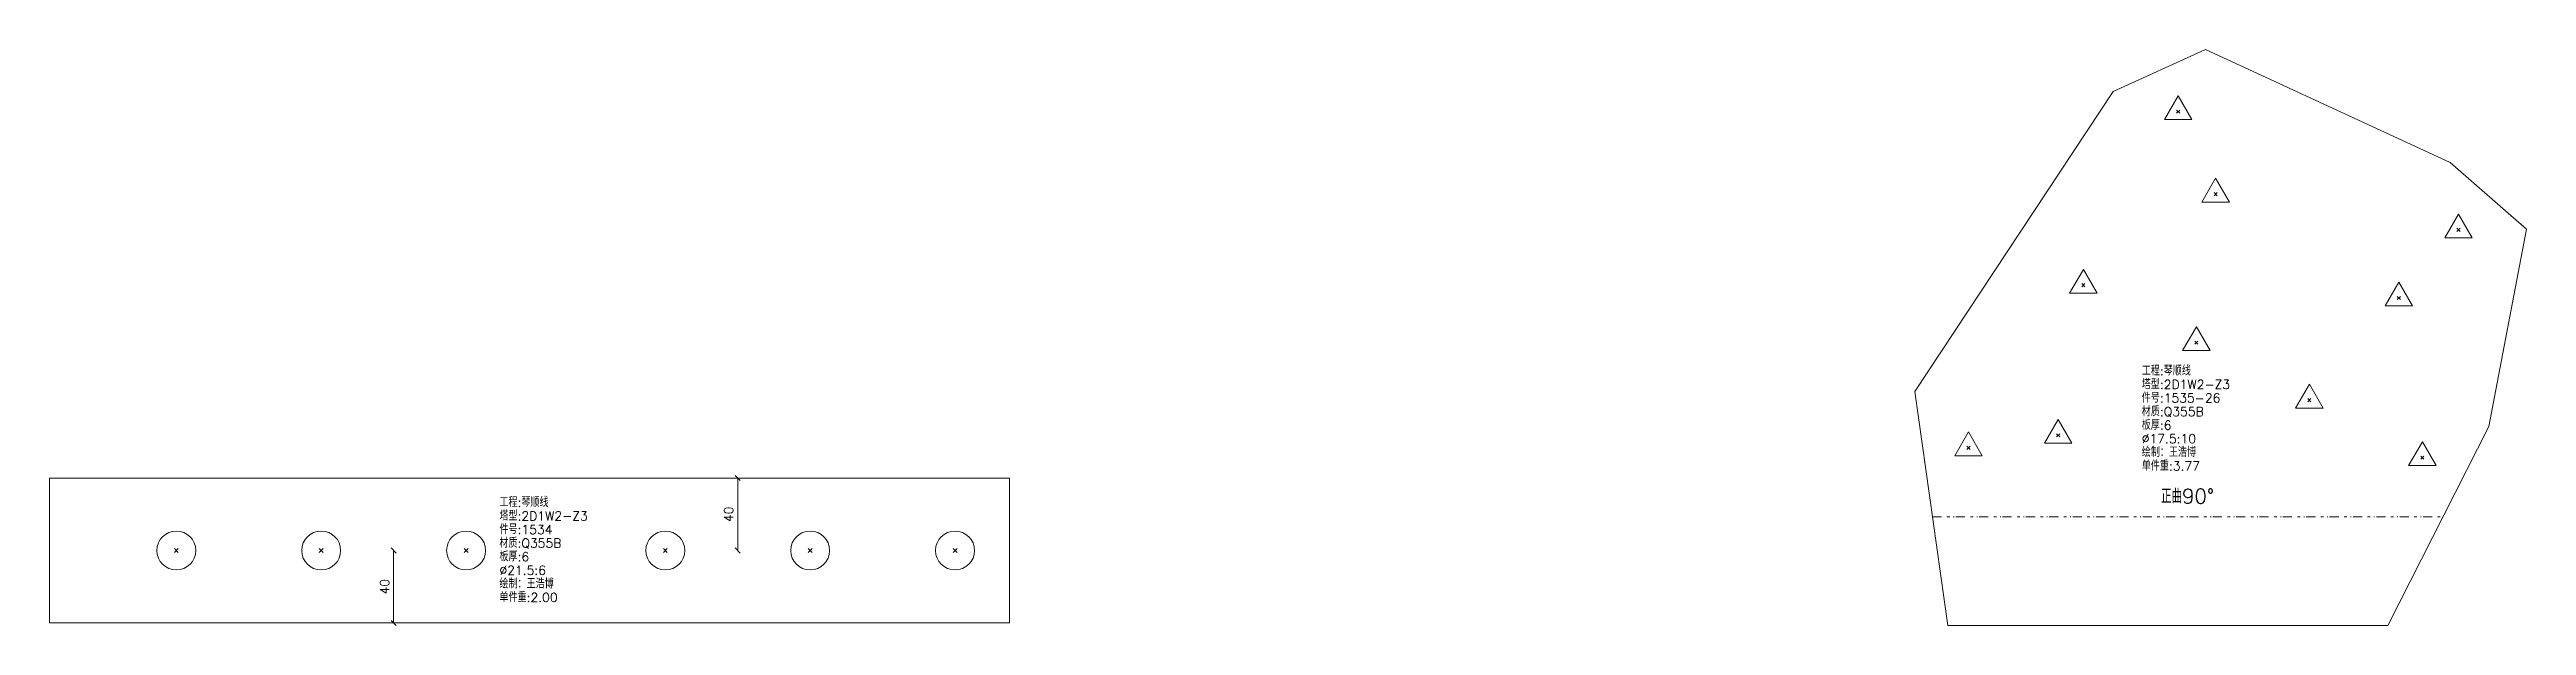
# Model space of a CAD drawing. Extents: x -580 to 8755, y 0 to 14723.
# Drawn here: x 0 to 1368, y 5201 to 5519 of the extents above; entities that cross this region are included whole.
import ezdxf
from ezdxf.enums import TextEntityAlignment as Align

# ---------------------------------------------------------------- set-up
doc = ezdxf.new("R2010")
doc.units = 0
doc.header["$MEASUREMENT"] = 0
doc.linetypes.add('自定义线型', pattern=[12.9, 5, -3, 1.5, -2, 0.4, -1])
doc.layers.add('1', color=7, linetype='CONTINUOUS', lineweight=25)
doc.styles.get("Standard").update_dxf_attribs({"font": 'simplex.shx', "width": 0.7, "height": 3, "bigfont": 'gbhzfs.shx'})

msp = doc.modelspace()

# ---------------------------------------------------------------- texts
at = {"layer": '1', "color": 7, "linetype": 'Continuous', "lineweight": 18}
for s, p in [('塔型:2D1W2-Z3', (1155.23646, 5330.1324)), ('工程:琴顺线', (1155.23646, 5337.6324)), ('材质:Q355B', (1155.23646, 5315.1324)), ('件号:1535-26', (1155.23646, 5322.6324)), ('板厚:6', (1155.23646, 5307.6324)), ('%%c17.5:10', (1155.23646, 5300.1324)), ('绘制：王浩博', (1155.23646, 5292.6324)), ('单件重:3.77', (1155.23646, 5285.1324)), ('工程:琴顺线', (248.40426, 5264.98655)), ('件号:1534', (248.40426, 5249.98655)), ('塔型:2D1W2-Z3', (248.40426, 5257.48655)), ('材质:Q355B', (248.40426, 5242.48655)), ('板厚:6', (248.40426, 5234.98655)), ('绘制：王浩博', (248.40426, 5219.98655)), ('%%c21.5:6', (248.40426, 5227.48655)), ('单件重:2.00', (248.40426, 5212.48655))]:
    msp.add_text(s, height=5, dxfattribs=at).set_placement(p, align=Align.BOTTOM_LEFT)
for p in [(379, 5262.42076), (189, 5222.42076)]:
    msp.add_text('40', height=5, rotation=90, dxfattribs=at).set_placement(p, align=Align.BOTTOM_CENTER)
at = {"layer": '1', "color": 7, "linetype": 'Continuous', "lineweight": 13}
msp.add_text('正曲90%%d', height=8, dxfattribs=at).set_placement((1180.6377, 5266.00655), align=Align.BOTTOM_CENTER)

# ---------------------------------------------------------------- linework, layer by layer
at = {"layer": '1', "color": 7, "linetype": 'Continuous', "lineweight": 18}
for p, q in [((1190.4812, 5519.12668), (1139.50238, 5495.94996)), ((1325.53422, 5456.76879), (1190.4812, 5519.12668)), ((1139.50238, 5495.94996), (1030, 5330.33058)), ((1367.66441, 5419.87642), (1325.53422, 5456.76879)), ((1346.96019, 5310.92178), (1367.66441, 5419.87642)), ((1030, 5330.33058), (1048.09838, 5201.00655)), ((1291.05837, 5201.00655), (1346.96019, 5310.92178)), ((530, 5282.42076), (0, 5282.42076)), ((0, 5282.42076), (0, 5202.42076)), ((530, 5202.42076), (530, 5282.42076)), ((0, 5202.42076), (530, 5202.42076)), ((1048.09838, 5201.00655), (1291.05837, 5201.00655))]:
    msp.add_line(p, q, dxfattribs=at)
at = {"layer": '1', "color": 7, "linetype": 'Continuous', "lineweight": 13}
for p, q in [((1175.33854, 5493.52991), (1167.76104, 5480.40491)), ((1174.46354, 5483.90491), (1176.21354, 5485.65491)), ((1176.21354, 5483.90491), (1174.46354, 5485.65491)), ((1182.91604, 5480.40491), (1175.33854, 5493.52991)), ((1167.76104, 5480.40491), (1182.91604, 5480.40491)), ((1196.03203, 5448.01312), (1188.45453, 5434.88812)), ((1203.60953, 5434.88812), (1196.03203, 5448.01312)), ((1188.45453, 5434.88812), (1203.60953, 5434.88812)), ((1195.15703, 5438.38812), (1196.90703, 5440.13812)), ((1196.90703, 5438.38812), (1195.15703, 5440.13812)), ((1330.12952, 5428.26449), (1322.55202, 5415.13949)), ((1329.25452, 5418.63949), (1331.00452, 5420.38949)), ((1331.00452, 5418.63949), (1329.25452, 5420.38949)), ((1337.70702, 5415.13949), (1330.12952, 5428.26449)), ((1322.55202, 5415.13949), (1337.70702, 5415.13949)), ((1122.98797, 5397.68102), (1115.41047, 5384.55602)), ((1122.11297, 5388.05602), (1123.86297, 5389.80602)), ((1123.86297, 5388.05602), (1122.11297, 5389.80602)), ((1130.56547, 5384.55602), (1122.98797, 5397.68102)), ((1297.18989, 5390.64824), (1289.61239, 5377.52324)), ((1304.76739, 5377.52324), (1297.18989, 5390.64824)), ((1115.41047, 5384.55602), (1130.56547, 5384.55602)), ((1289.61239, 5377.52324), (1304.76739, 5377.52324)), ((1296.31489, 5381.02324), (1298.06489, 5382.77324)), ((1298.06489, 5381.02324), (1296.31489, 5382.77324)), ((1185.382, 5365.94801), (1177.8045, 5352.82301)), ((1192.9595, 5352.82301), (1185.382, 5365.94801)), ((1177.8045, 5352.82301), (1192.9595, 5352.82301)), ((1184.507, 5356.32301), (1186.257, 5358.07301)), ((1186.257, 5356.32301), (1184.507, 5358.07301)), ((1247.77605, 5334.21501), (1240.19855, 5321.09001)), ((1255.35355, 5321.09001), (1247.77605, 5334.21501)), ((1240.19855, 5321.09001), (1255.35355, 5321.09001)), ((1246.90105, 5324.59001), (1248.65105, 5326.34001)), ((1248.65105, 5324.59001), (1246.90105, 5326.34001)), ((1059.6095, 5307.88323), (1052.032, 5294.75823)), ((1067.187, 5294.75823), (1059.6095, 5307.88323)), ((1109.12687, 5314.81258), (1101.54937, 5301.68758)), ((1108.25187, 5305.18758), (1110.00187, 5306.93758)), ((1110.00187, 5305.18758), (1108.25187, 5306.93758)), ((1116.70437, 5301.68758), (1109.12687, 5314.81258)), ((1052.032, 5294.75823), (1067.187, 5294.75823)), ((1058.7345, 5298.25823), (1060.4845, 5300.00823)), ((1060.4845, 5298.25823), (1058.7345, 5300.00823)), ((1101.54937, 5301.68758), (1116.70437, 5301.68758)), ((1310.17009, 5302.482), (1302.59259, 5289.357)), ((1309.29509, 5292.857), (1311.04509, 5294.607)), ((1311.04509, 5292.857), (1309.29509, 5294.607)), ((1317.74759, 5289.357), (1310.17009, 5302.482)), ((1302.59259, 5289.357), (1317.74759, 5289.357)), ((68.925, 5241.34576), (71.075, 5243.49576)), ((71.075, 5241.34576), (68.925, 5243.49576)), ((148.925, 5241.34576), (151.075, 5243.49576)), ((151.075, 5241.34576), (148.925, 5243.49576)), ((228.925, 5241.34576), (231.075, 5243.49576)), ((231.075, 5241.34576), (228.925, 5243.49576)), ((338.925, 5241.34576), (341.075, 5243.49576)), ((341.075, 5241.34576), (338.925, 5243.49576)), ((418.925, 5241.34576), (421.075, 5243.49576)), ((421.075, 5241.34576), (418.925, 5243.49576)), ((498.925, 5241.34576), (501.075, 5243.49576)), ((501.075, 5241.34576), (498.925, 5243.49576))]:
    msp.add_line(p, q, dxfattribs=at)
at = {"layer": '1', "color": 9, "linetype": 'Continuous', "lineweight": 18}
for p, q in [((378.58579, 5283.83497), (381.41421, 5281.00655)), ((380, 5242.42076), (380, 5282.42076)), ((188.58579, 5243.83497), (191.41421, 5241.00655)), ((190, 5242.42076), (190, 5202.42076)), ((378.58579, 5243.83497), (381.41421, 5241.00655)), ((188.58579, 5203.83497), (191.41421, 5201.00655))]:
    msp.add_line(p, q, dxfattribs=at)
at = {"layer": '1', "color": 190, "linetype": '自定义线型', "lineweight": 13}
msp.add_line((1039.70162, 5261.00655), (1321.57379, 5261.00655), dxfattribs=at)
at = {"layer": '1', "color": 7, "linetype": 'Continuous', "lineweight": 13}
for centre in [(70, 5242.42076), (150, 5242.42076), (230, 5242.42076), (340, 5242.42076), (420, 5242.42076), (500, 5242.42076)]:
    msp.add_circle(centre, 10.75, dxfattribs=at)

msp.set_redraw_order([(e.dxf.handle, doc.entitydb.next_handle()) for e in msp.query("TEXT MTEXT ATTDEF DIMENSION ARC_DIMENSION")])  # texts and dimensions are drawn at this point

doc.saveas('drawing.dxf')
